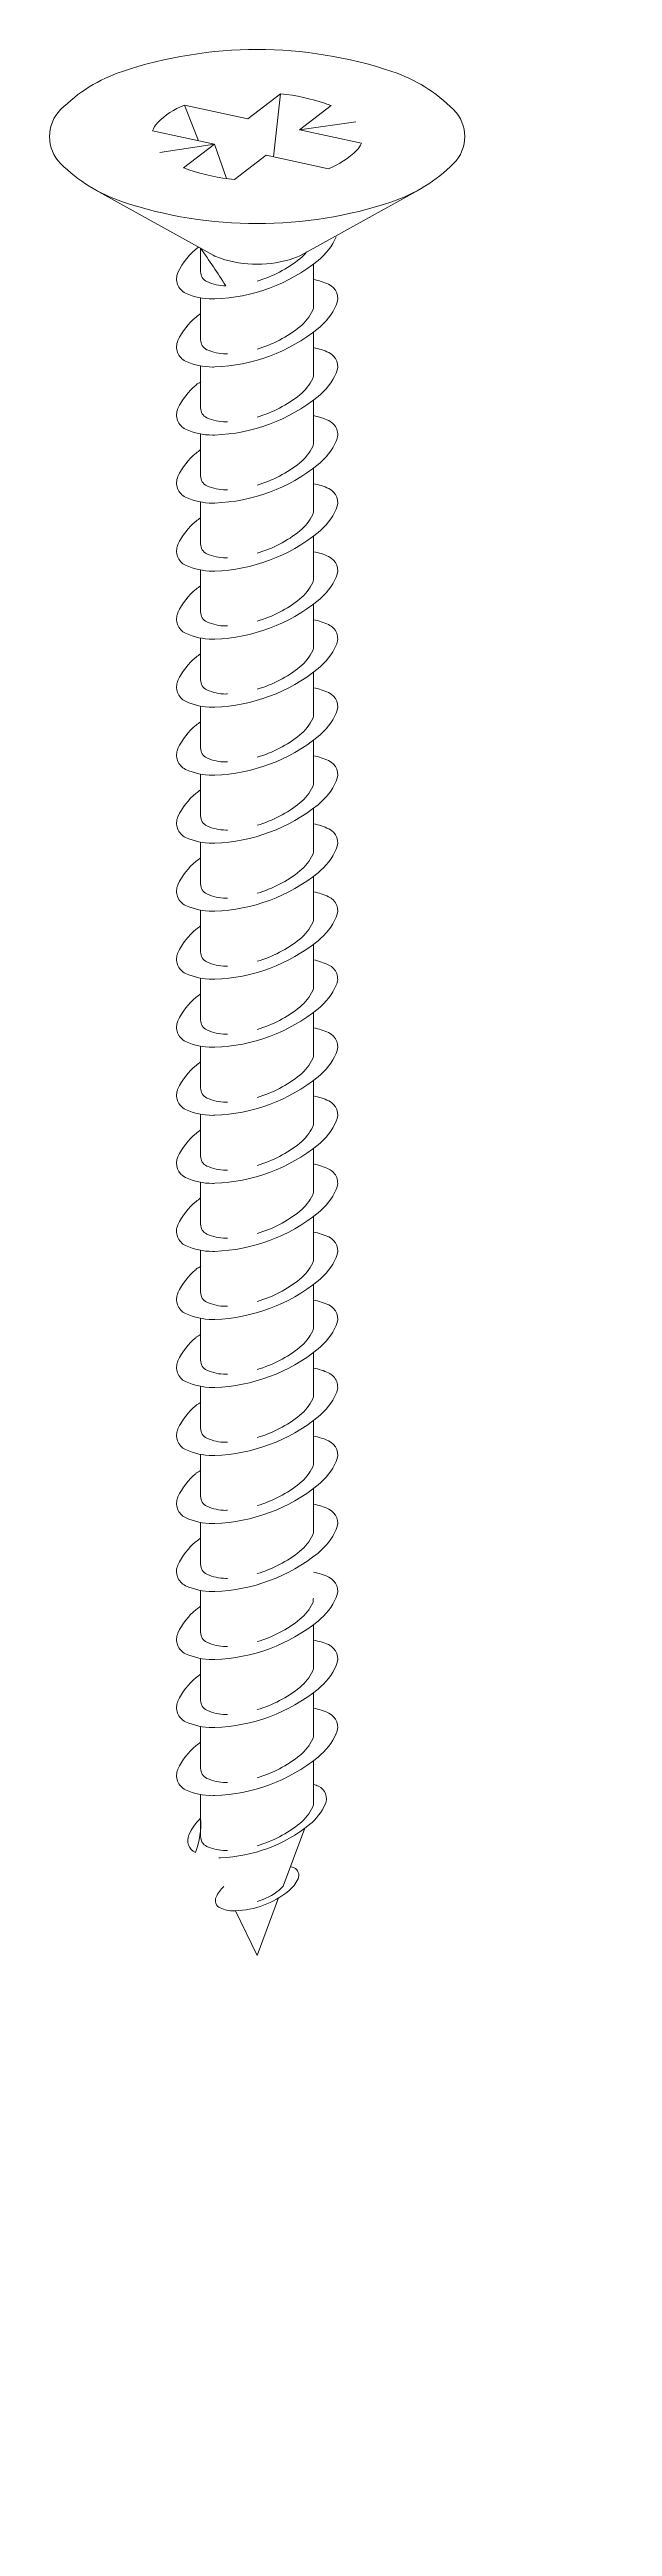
# Model space of a CAD drawing. Header units: metres. Extents: x -27.1 to 47.9, y -10.7 to 6.6.
# Drawn here: x 12.364 to 12.548, y 5.045 to 5.852 of the extents above; entities that cross this region are included whole.
import ezdxf

# ---------------------------------------------------------------- set-up
doc = ezdxf.new("R2010")
doc.units = ezdxf.units.M
doc.header["$MEASUREMENT"] = 0
doc.layers.add('PDF_Working_Num_Penna__7_Num_Penna__7_Num_Penna__7_Num_Penna__7_Num_Penna__7_Num_Penna__7', color=7, linetype='Continuous', lineweight=18)
doc.styles.add('GENERATED_STYLE_1', font='Arial')

msp = doc.modelspace()

# ---------------------------------------------------------------- linework, layer by layer
at = {"layer": 'PDF_Working_Num_Penna__7_Num_Penna__7_Num_Penna__7_Num_Penna__7_Num_Penna__7_Num_Penna__7', "color": 7, "linetype": 'Continuous', "lineweight": 18, "flags": 128}
for points in [[(12.49623, 5.83273, 0.116216), (12.47608, 5.84519, 0.162362), (12.38813, 5.84519, 0.116167), (12.36799, 5.83273, 0.414768), (12.36799, 5.81515, 0.116405), (12.38813, 5.8027, 0.162295), (12.47608, 5.8027, 0.116232), (12.49623, 5.81515, 0.413889)], [(12.41365, 5.78759), (12.41365, 5.7799, 0.293386), (12.41574, 5.77666, 0.108011), (12.42189, 5.77532, 0.008925)], [(12.41365, 5.27574, 0.093134), (12.40985, 5.27032, 0.415253), (12.41199, 5.26458, 0.109137)]]:
    msp.add_lwpolyline(points, format="xyb", close=True, dxfattribs=at)
for points in [[(12.44596, 5.82613), (12.4563, 5.83403, 0.020578), (12.45443, 5.83472, 0.053815), (12.43978, 5.83793), (12.42907, 5.82975), (12.40836, 5.83421), (12.41293, 5.82261)], [(12.40836, 5.83422, 0.101711), (12.39955, 5.8284, 0.121535), (12.39799, 5.82581), (12.41821, 5.82148), (12.42207, 5.81025)], [(12.40035, 5.81871), (12.41821, 5.82148), (12.40812, 5.81378, 0.015921), (12.40978, 5.81316, 0.054377), (12.42471, 5.80993), (12.43509, 5.81785), (12.45536, 5.81349, 0.106952), (12.46466, 5.81949, 0.109759), (12.46613, 5.8218), (12.44596, 5.82614), (12.46429, 5.82877)], [(12.48474, 5.80649), (12.44644, 5.78531, -0.046032), (12.44408, 5.78428, -0.163314), (12.42013, 5.78428, -0.045439), (12.41777, 5.78531), (12.37948, 5.80649)], [(12.41303, 5.78794, 0.128682), (12.40627, 5.77966, 0.415721), (12.40878, 5.77292, 0.107886), (12.41755, 5.77101, 0.012192), (12.41828, 5.77102, 0.162358), (12.452, 5.78357, 0.117294), (12.45795, 5.79123)], [(12.4321, 5.77687, 0.099141), (12.44607, 5.78412, 0.052989), (12.44826, 5.78633)], [(12.45056, 5.78246), (12.45056, 5.7688, -0.107718), (12.45024, 5.76732, -0.11619), (12.44606, 5.76195, -0.099124), (12.4321, 5.75469)], [(12.41828, 5.74884, 0.162232), (12.452, 5.7614, 0.116555), (12.45795, 5.76903, 0.412935), (12.45539, 5.77584, 0.063775), (12.45056, 5.77733)], [(12.41365, 5.76626, -0.001937), (12.41221, 5.76513, 0.116349), (12.40627, 5.75748, 0.416006), (12.40878, 5.75074, 0.107398), (12.41755, 5.74883)], [(12.41365, 5.77137), (12.41365, 5.75772, 0.292758), (12.41574, 5.75448, 0.107294), (12.42189, 5.75314)], [(12.45056, 5.76028), (12.45056, 5.74663, -0.104673), (12.45024, 5.74513, -0.115945), (12.44606, 5.73977, -0.098585), (12.4321, 5.7325)], [(12.41221, 5.74296, 0.116575), (12.40627, 5.7353, 0.416329), (12.40878, 5.72857, 0.107855), (12.41755, 5.72665, 0.012192), (12.41828, 5.72666, 0.162106), (12.452, 5.73922, 0.117578), (12.45795, 5.74688, 0.41357), (12.45547, 5.75354, 0.061245), (12.45056, 5.75516)], [(12.41365, 5.74919), (12.41365, 5.73554, 0.293767), (12.41574, 5.7323, 0.108664), (12.42189, 5.73096, 0.008925), (12.4224, 5.73096)], [(12.41828, 5.70449, 0.162349), (12.452, 5.71704, 0.116726), (12.45795, 5.72469, 0.414377), (12.45547, 5.73135, 0.062057), (12.45056, 5.73298)], [(12.45056, 5.7381), (12.45056, 5.72446, -0.109179), (12.45024, 5.72297, -0.11611), (12.44606, 5.7176, -0.099394), (12.4321, 5.71034)], [(12.41365, 5.72702), (12.41365, 5.71337, 0.294644), (12.41574, 5.71012, 0.107947), (12.42189, 5.70877)], [(12.41365, 5.7219, 0.00581), (12.41221, 5.72077, 0.116973), (12.40627, 5.71313, 0.416006), (12.40878, 5.70639, 0.108343), (12.41755, 5.70447)], [(12.41828, 5.6823, 0.162106), (12.452, 5.69487, 0.11701), (12.45795, 5.70251, 0.412197), (12.45546, 5.70922, 0.061336), (12.45056, 5.71079)], [(12.45056, 5.71592), (12.45056, 5.70227, -0.108344), (12.45024, 5.70079, -0.116514), (12.44606, 5.69542, -0.099629), (12.4321, 5.68816)], [(12.41365, 5.70485), (12.41365, 5.69119, 0.293386), (12.41574, 5.68794, 0.10799), (12.42189, 5.68661), (12.4224, 5.68661)], [(12.41365, 5.69972, 0.003873), (12.41221, 5.6986, 0.116405), (12.40627, 5.69094, 0.416051), (12.40878, 5.68421, 0.107398), (12.41755, 5.6823)], [(12.45056, 5.69375), (12.45056, 5.6801, -0.109179), (12.45024, 5.67862, -0.11611), (12.44606, 5.67324, -0.09909), (12.4321, 5.66597)], [(12.41828, 5.66014, 0.162475), (12.452, 5.67269, 0.117351), (12.45795, 5.68033, 0.413533), (12.45543, 5.68706, 0.06041), (12.45056, 5.68863)], [(12.41365, 5.67754, 0.001937), (12.41221, 5.67642, 0.116689), (12.40627, 5.66877, 0.415165), (12.40878, 5.66203, 0.107855), (12.41755, 5.66011)], [(12.41365, 5.68267), (12.41365, 5.66901, 0.293386), (12.41574, 5.66576, 0.108011), (12.42189, 5.66443)], [(12.45056, 5.67157), (12.45056, 5.65792, -0.109179), (12.45024, 5.65643, -0.117809), (12.44606, 5.65107, -0.1001), (12.4321, 5.6438)], [(12.41365, 5.66049), (12.41365, 5.64684, 0.294397), (12.41574, 5.6436, 0.108598), (12.42189, 5.64223)], [(12.41828, 5.63795, 0.162339), (12.452, 5.65051, 0.11701), (12.45795, 5.65816, 0.414584), (12.45544, 5.66485, 0.06208), (12.45056, 5.66644)], [(12.41365, 5.65536, 0.011621), (12.41221, 5.65424, 0.117257), (12.40627, 5.6466, 0.415062), (12.40878, 5.63985, 0.107855), (12.41755, 5.63793)], [(12.41365, 5.63319, 0.003889), (12.41221, 5.63207, 0.11561), (12.40627, 5.62443, 0.414484), (12.40878, 5.61767, 0.10787), (12.41755, 5.61576, 0.006096), (12.41828, 5.61577, 0.162339), (12.452, 5.62834, 0.117408), (12.45795, 5.63598, 0.413209), (12.45543, 5.64271, 0.059575), (12.45056, 5.64427)], [(12.45056, 5.64939), (12.45056, 5.63574, -0.107718), (12.45024, 5.63426, -0.117081), (12.44606, 5.6289, -0.099629), (12.4321, 5.62163)], [(12.41365, 5.63831), (12.41365, 5.62466, 0.293006), (12.41574, 5.62141, 0.10799), (12.42189, 5.62007), (12.4224, 5.62007)], [(12.41365, 5.61101, 0.007747), (12.41221, 5.60989, 0.116746), (12.40627, 5.60224, 0.414334), (12.40878, 5.59549, 0.106939), (12.41755, 5.5936, 0.012192), (12.41828, 5.59361, 0.162708), (12.452, 5.60616, 0.117124), (12.45795, 5.6138, 0.413519), (12.45542, 5.62054, 0.06041), (12.45056, 5.62209)], [(12.45056, 5.62721), (12.45056, 5.61357, -0.108759), (12.45024, 5.61208, -0.117081), (12.44606, 5.60672, -0.099882), (12.4321, 5.59945)], [(12.41365, 5.61614), (12.41365, 5.60247, 0.290877), (12.41574, 5.59923, 0.107294), (12.42189, 5.59789)], [(12.45056, 5.60503), (12.45056, 5.59138, -0.110029), (12.45024, 5.58991, -0.117), (12.44606, 5.58454, -0.100405), (12.4321, 5.57728)], [(12.41365, 5.58883, 0.009684), (12.41221, 5.58771, 0.116803), (12.40627, 5.58007, 0.415066), (12.40878, 5.57332, 0.107398), (12.41755, 5.57142, 0.012192), (12.41828, 5.57143, 0.162349), (12.452, 5.58398, 0.117294), (12.45795, 5.59163, 0.413909), (12.45549, 5.59826, 0.061223), (12.45056, 5.59992)], [(12.41365, 5.59395), (12.41365, 5.5803, 0.292379), (12.41574, 5.57705, 0.107294), (12.42189, 5.57571)], [(12.45056, 5.58285), (12.45056, 5.56921, -0.107718), (12.45024, 5.56773, -0.11611), (12.44606, 5.56235, -0.099411), (12.4321, 5.5551)], [(12.41365, 5.57178), (12.41365, 5.55812, 0.293518), (12.41574, 5.55488, 0.107273), (12.42189, 5.55354), (12.4224, 5.55354)], [(12.41828, 5.54925, 0.162367), (12.452, 5.5618, 0.116442), (12.45795, 5.56945, 0.414015), (12.45543, 5.57616, 0.061245), (12.45056, 5.57774)], [(12.41365, 5.56666, 0.00581), (12.41221, 5.56553, 0.116178), (12.40627, 5.55789, 0.415641), (12.40878, 5.55115, 0.106894), (12.41755, 5.54923)], [(12.41365, 5.54447, 0.007841), (12.41221, 5.54336, 0.116632), (12.40627, 5.53571, 0.415936), (12.40878, 5.52897, 0.10787), (12.41755, 5.52706, 0.012192), (12.41828, 5.52707, 0.162484), (12.452, 5.53962, 0.116613), (12.45795, 5.54728, 0.415209), (12.4555, 5.55387, 0.062057), (12.45056, 5.55556)], [(12.45056, 5.56068), (12.45056, 5.54704, -0.108139), (12.45024, 5.54554, -0.117568), (12.44606, 5.54019, -0.1001), (12.4321, 5.53291)], [(12.41365, 5.5496), (12.41365, 5.53595, 0.292626), (12.41574, 5.53271, 0.107969), (12.42189, 5.53137), (12.4224, 5.53137)], [(12.41828, 5.5049, 0.162251), (12.452, 5.51744, 0.116442), (12.45795, 5.52509, 0.412807), (12.45542, 5.53184, 0.060388), (12.45056, 5.53339)], [(12.45056, 5.53849), (12.45056, 5.52486, -0.108972), (12.45024, 5.52337, -0.117404), (12.44606, 5.51801, -0.099865), (12.4321, 5.51074)], [(12.41365, 5.52742), (12.41365, 5.51378, 0.295659), (12.41574, 5.51053, 0.107294), (12.42189, 5.50919), (12.4224, 5.50919)], [(12.41365, 5.5223, 0.005834), (12.41221, 5.52118, 0.116746), (12.40627, 5.51354, 0.414889), (12.40878, 5.50679, 0.107382), (12.41755, 5.50488)], [(12.45056, 5.51632), (12.45056, 5.50268, -0.106689), (12.45024, 5.50119, -0.115302), (12.44606, 5.49581, -0.099176), (12.4321, 5.48857)], [(12.41828, 5.48272, 0.162358), (12.452, 5.49527, 0.116896), (12.45795, 5.50293, 0.414204), (12.45546, 5.5096, 0.06208), (12.45056, 5.5112)], [(12.41365, 5.50012, 0.005857), (12.41221, 5.49901, 0.116689), (12.40627, 5.49135, 0.414097), (12.40878, 5.48462, 0.107367), (12.41755, 5.4827)], [(12.41365, 5.50525), (12.41365, 5.4916, 0.295904), (12.41574, 5.48836, 0.107969), (12.42189, 5.48701, 0.008925), (12.4224, 5.48702)], [(12.45056, 5.49414), (12.45056, 5.4805, -0.107501), (12.45024, 5.47902, -0.116595), (12.44606, 5.47365, -0.099612), (12.4321, 5.46638)], [(12.41365, 5.48307), (12.41365, 5.46942, 0.294015), (12.41574, 5.46618, 0.107969), (12.42189, 5.46483)], [(12.41828, 5.46054, 0.162134), (12.452, 5.47309, 0.117123), (12.45795, 5.48075, 0.415268), (12.45547, 5.48738, 0.062033), (12.45056, 5.48903)], [(12.41365, 5.47794, 0.005881), (12.41221, 5.47683, 0.116349), (12.40627, 5.46918, 0.41678), (12.40878, 5.46244, 0.108343), (12.41755, 5.46053)], [(12.41221, 5.45465, 0.116405), (12.40627, 5.447, 0.414912), (12.40878, 5.44026, 0.107382), (12.41755, 5.43835, 0.012192), (12.41828, 5.43836, 0.162124), (12.452, 5.45091, 0.11718), (12.45795, 5.45857, 0.413412), (12.45547, 5.46524, 0.06041), (12.45056, 5.46685)], [(12.45056, 5.47196), (12.45056, 5.45833, -0.108972), (12.45024, 5.45684, -0.117322), (12.44606, 5.45147, -0.099377), (12.4321, 5.44421)], [(12.41365, 5.46088), (12.41365, 5.44724, 0.295273), (12.41574, 5.44399, 0.107252), (12.42189, 5.44264)], [(12.41221, 5.43248, 0.116859), (12.40627, 5.42482, 0.415567), (12.40878, 5.41809, 0.10787), (12.41755, 5.41617, 0.006097), (12.41828, 5.41618, 0.162124), (12.452, 5.42873, 0.11633), (12.45795, 5.43639, 0.414124), (12.45546, 5.44306, 0.059575), (12.45056, 5.44468)], [(12.45056, 5.4498), (12.45056, 5.43614, -0.108761), (12.45024, 5.43467, -0.116918), (12.44606, 5.42929, -0.0999), (12.4321, 5.42203)], [(12.41365, 5.43871), (12.41365, 5.42507, 0.294015), (12.41574, 5.42182, 0.108686), (12.42189, 5.42048), (12.4224, 5.42048)], [(12.45056, 5.42763), (12.45056, 5.41397, -0.109179), (12.45024, 5.41248, -0.116595), (12.44606, 5.40712, -0.099377), (12.4321, 5.39985)], [(12.41221, 5.4103, 0.116349), (12.40627, 5.40264, 0.415768), (12.40878, 5.39591, 0.107886), (12.41755, 5.394, 0.012192), (12.41828, 5.39401, 0.162358), (12.452, 5.40656, 0.117578), (12.45795, 5.41421, 0.414978), (12.45542, 5.42092, 0.062033), (12.45056, 5.4225)], [(12.41365, 5.41653), (12.41365, 5.40288, 0.293386), (12.41574, 5.39964, 0.10799), (12.42189, 5.3983)], [(12.45056, 5.40545), (12.45056, 5.39179, -0.107931), (12.45024, 5.39031, -0.11619), (12.44606, 5.38494, -0.099124), (12.4321, 5.37767)], [(12.41365, 5.39435), (12.41365, 5.38071, 0.293386), (12.41574, 5.37746, 0.107252), (12.42189, 5.37611)], [(12.41828, 5.37183, 0.162232), (12.452, 5.38438, 0.116498), (12.45795, 5.39203, 0.412728), (12.45543, 5.39877, 0.062939), (12.45056, 5.40031)], [(12.41221, 5.38812, 0.116973), (12.40627, 5.38047, 0.415466), (12.40878, 5.37373, 0.107398), (12.41755, 5.37182)], [(12.41828, 5.34965, 0.162106), (12.452, 5.36221, 0.117578), (12.45795, 5.36986, 0.413823), (12.45548, 5.37651, 0.060433), (12.45056, 5.37814)], [(12.45056, 5.38326), (12.45056, 5.36962, -0.10589), (12.45024, 5.36812, -0.116676), (12.44606, 5.36276, -0.098602), (12.4321, 5.35549)], [(12.41365, 5.37218), (12.41365, 5.35853, 0.293767), (12.41574, 5.35529, 0.108664), (12.42189, 5.35394, 0.008925), (12.4224, 5.35395)], [(12.41365, 5.36706, 0.003889), (12.41221, 5.36595, 0.116575), (12.40627, 5.35828, 0.417118), (12.40878, 5.35155, 0.107855), (12.41755, 5.34963)], [(12.41828, 5.32747, 0.162232), (12.452, 5.34003, 0.116726), (12.45795, 5.34768, 0.41357), (12.45547, 5.35435, 0.062104), (12.45056, 5.35596)], [(12.41365, 5.35), (12.41365, 5.33635, 0.294644), (12.41574, 5.33311, 0.107969), (12.42189, 5.33176)], [(12.4321, 5.33332, 0.099865), (12.44607, 5.34059, 0.117081), (12.45024, 5.34595)], [(12.41365, 5.34488, 0.00781), (12.41221, 5.34377, 0.116405), (12.40627, 5.33612, 0.415062), (12.40878, 5.32937, 0.107855), (12.41755, 5.32745)], [(12.45056, 5.33891), (12.45056, 5.32527, -0.111503), (12.45024, 5.32379, -0.116918), (12.44606, 5.31841, -0.099595), (12.4321, 5.31114)], [(12.41365, 5.32271, 0.007747), (12.41221, 5.32158, 0.116462), (12.40627, 5.31394, 0.414632), (12.40878, 5.30719, 0.107398), (12.41755, 5.30528, 0.018273), (12.41828, 5.30531, 0.162484), (12.452, 5.31785, 0.116555), (12.45795, 5.32549, 0.41125), (12.45538, 5.33233, 0.062173), (12.45056, 5.33377)], [(12.41365, 5.32783), (12.41365, 5.31418, 0.292131), (12.41574, 5.31093, 0.107315), (12.42189, 5.30959)], [(12.45056, 5.31673), (12.45056, 5.30309, -0.107931), (12.45024, 5.3016, -0.115706), (12.44606, 5.29623, -0.098837), (12.4321, 5.28895)], [(12.41365, 5.30053, 0.001944), (12.41221, 5.29941, 0.115894), (12.40627, 5.29177, 0.414791), (12.40878, 5.28502, 0.107855), (12.41755, 5.2831, 0.018263), (12.41828, 5.28313, 0.162942), (12.45199, 5.29568, 0.117351), (12.45795, 5.30332, 0.413236), (12.45546, 5.31001, 0.058761), (12.45056, 5.31161)], [(12.41365, 5.30566), (12.41365, 5.29199, 0.292509), (12.41574, 5.28875, 0.108664), (12.42189, 5.28741)], [(12.45056, 5.29455), (12.45056, 5.28091, -0.108554), (12.45024, 5.27942, -0.117568), (12.44606, 5.27406, -0.099865), (12.4321, 5.26679)], [(12.41365, 5.28348), (12.41365, 5.26982, 0.292379), (12.41574, 5.26657, 0.105882), (12.42189, 5.26522)], [(12.4202, 5.26289, 0.162322), (12.44924, 5.27369, 0.114513), (12.45436, 5.28029, 0.412577), (12.45215, 5.28618, 0.029756), (12.45056, 5.28674)], [(12.44764, 5.27247), (12.44056, 5.25359, -0.061875), (12.43934, 5.25235, -0.101235), (12.4321, 5.24858)], [(12.42495, 5.24555, 0.162398), (12.44241, 5.25206, 0.117746), (12.44549, 5.25601, 0.409573), (12.44415, 5.25961, 0.032252), (12.44296, 5.25997)], [(12.4212, 5.25347, 0.09862), (12.41872, 5.25002, 0.415056), (12.42002, 5.24653, 0.107634), (12.42457, 5.24554, 0.012092), (12.42504, 5.24555), (12.43211, 5.231)]]:
    msp.add_lwpolyline(points, format="xyb", dxfattribs=at)
for points in [[(12.43749, 5.81734), (12.43979, 5.83794)], [(12.43913, 5.24976), (12.4321, 5.23101)]]:
    msp.add_lwpolyline(points, dxfattribs=at)
at = {"layer": 'PDF_Working_Num_Penna__7_Num_Penna__7_Num_Penna__7_Num_Penna__7_Num_Penna__7_Num_Penna__7', "color": 7, "linetype": 'Continuous', "lineweight": 18}
for points in [[(12.42189, 5.75314), (12.42207, 5.75314), (12.42223, 5.75315), (12.4224, 5.75315)], [(12.41365, 5.74408), (12.41425, 5.74408), (12.41161, 5.74296), (12.41222, 5.74296)], [(12.41755, 5.74883), (12.41779, 5.74883), (12.41804, 5.74884), (12.41828, 5.74884)], [(12.42189, 5.70877), (12.42207, 5.70877), (12.42223, 5.70879), (12.4224, 5.70879)], [(12.41755, 5.70447), (12.41779, 5.70447), (12.41804, 5.70449), (12.41828, 5.70449)], [(12.41755, 5.6823), (12.41779, 5.6823), (12.41804, 5.68231), (12.41828, 5.68231)], [(12.42189, 5.66443), (12.42207, 5.66443), (12.42224, 5.66444), (12.4224, 5.66444)], [(12.41755, 5.66011), (12.41779, 5.66011), (12.41804, 5.66013), (12.41828, 5.66013)], [(12.41755, 5.63793), (12.41779, 5.63793), (12.41804, 5.63795), (12.41828, 5.63795)], [(12.42189, 5.64223), (12.42207, 5.64223), (12.42224, 5.64226), (12.4224, 5.64226)], [(12.42189, 5.59789), (12.42207, 5.59789), (12.42224, 5.5979), (12.4224, 5.5979)], [(12.42189, 5.57571), (12.42207, 5.57571), (12.42224, 5.57572), (12.4224, 5.57572)], [(12.41755, 5.54923), (12.41779, 5.54923), (12.41804, 5.54925), (12.41828, 5.54925)], [(12.41755, 5.50488), (12.41779, 5.50488), (12.41804, 5.5049), (12.41828, 5.5049)], [(12.41755, 5.4827), (12.41779, 5.4827), (12.41804, 5.48272), (12.41828, 5.48272)], [(12.41755, 5.46053), (12.41779, 5.46053), (12.41804, 5.46054), (12.41828, 5.46054)], [(12.42189, 5.46483), (12.42207, 5.46483), (12.42224, 5.46484), (12.4224, 5.46484)], [(12.41365, 5.45577), (12.41425, 5.45577), (12.41161, 5.45466), (12.41222, 5.45466)], [(12.42189, 5.44264), (12.42207, 5.44264), (12.42223, 5.44267), (12.4224, 5.44267)], [(12.41365, 5.4336), (12.41426, 5.4336), (12.41161, 5.43248), (12.41222, 5.43248)], [(12.41365, 5.41142), (12.41426, 5.41142), (12.41161, 5.4103), (12.41222, 5.4103)], [(12.42189, 5.3983), (12.42207, 5.3983), (12.42224, 5.39832), (12.4224, 5.39832)], [(12.41365, 5.38924), (12.41426, 5.38924), (12.4116, 5.38812), (12.41222, 5.38812)], [(12.41755, 5.37182), (12.41779, 5.37182), (12.41804, 5.37183), (12.41828, 5.37183)], [(12.42189, 5.37611), (12.42207, 5.37611), (12.42223, 5.37613), (12.4224, 5.37613)], [(12.41755, 5.34963), (12.41779, 5.34963), (12.41804, 5.34965), (12.41828, 5.34965)], [(12.45024, 5.34595), (12.45074, 5.34595), (12.45004, 5.34745), (12.45056, 5.34745)], [(12.42189, 5.33176), (12.42207, 5.33176), (12.42223, 5.33178), (12.4224, 5.33178)], [(12.41755, 5.32745), (12.41779, 5.32745), (12.41804, 5.32747), (12.41828, 5.32747)], [(12.42189, 5.30959), (12.42207, 5.30959), (12.42224, 5.3096), (12.4224, 5.3096)], [(12.42189, 5.28741), (12.42207, 5.28741), (12.42224, 5.28743), (12.4224, 5.28743)], [(12.42189, 5.26522), (12.42207, 5.26522), (12.42224, 5.26525), (12.4224, 5.26525)], [(12.41957, 5.26287), (12.41978, 5.26287), (12.41999, 5.26289), (12.4202, 5.26289)]]:
    msp.add_open_spline(points, degree=3, dxfattribs=at)

# ---------------------------------------------------------------- texts
at = {"layer": 'PDF_Working_Num_Penna__7_Num_Penna__7_Num_Penna__7_Num_Penna__7_Num_Penna__7_Num_Penna__7', "color": 7, "linetype": 'Continuous', "lineweight": 18, "insert": (12.5481, 5.21821), "char_height": 0.00000321, "attachment_point": 7, "rotation": 90, "style": 'GENERATED_STYLE_1'}
msp.add_mtext('\\A1;{\\pql;\\fArial|b0|i0|c0|p34;109029}', dxfattribs=at)
at = {"layer": 'PDF_Working_Num_Penna__7_Num_Penna__7_Num_Penna__7_Num_Penna__7_Num_Penna__7_Num_Penna__7', "color": 7, "linetype": 'Continuous', "lineweight": 18, "insert": (12.37265, 5.04487), "char_height": 0.0000077, "attachment_point": 7, "style": 'GENERATED_STYLE_1'}
msp.add_mtext('\\A1;{\\pql;\\fArial|b0|i0|c0|p34;4x}', dxfattribs=at)

doc.saveas('drawing.dxf')
